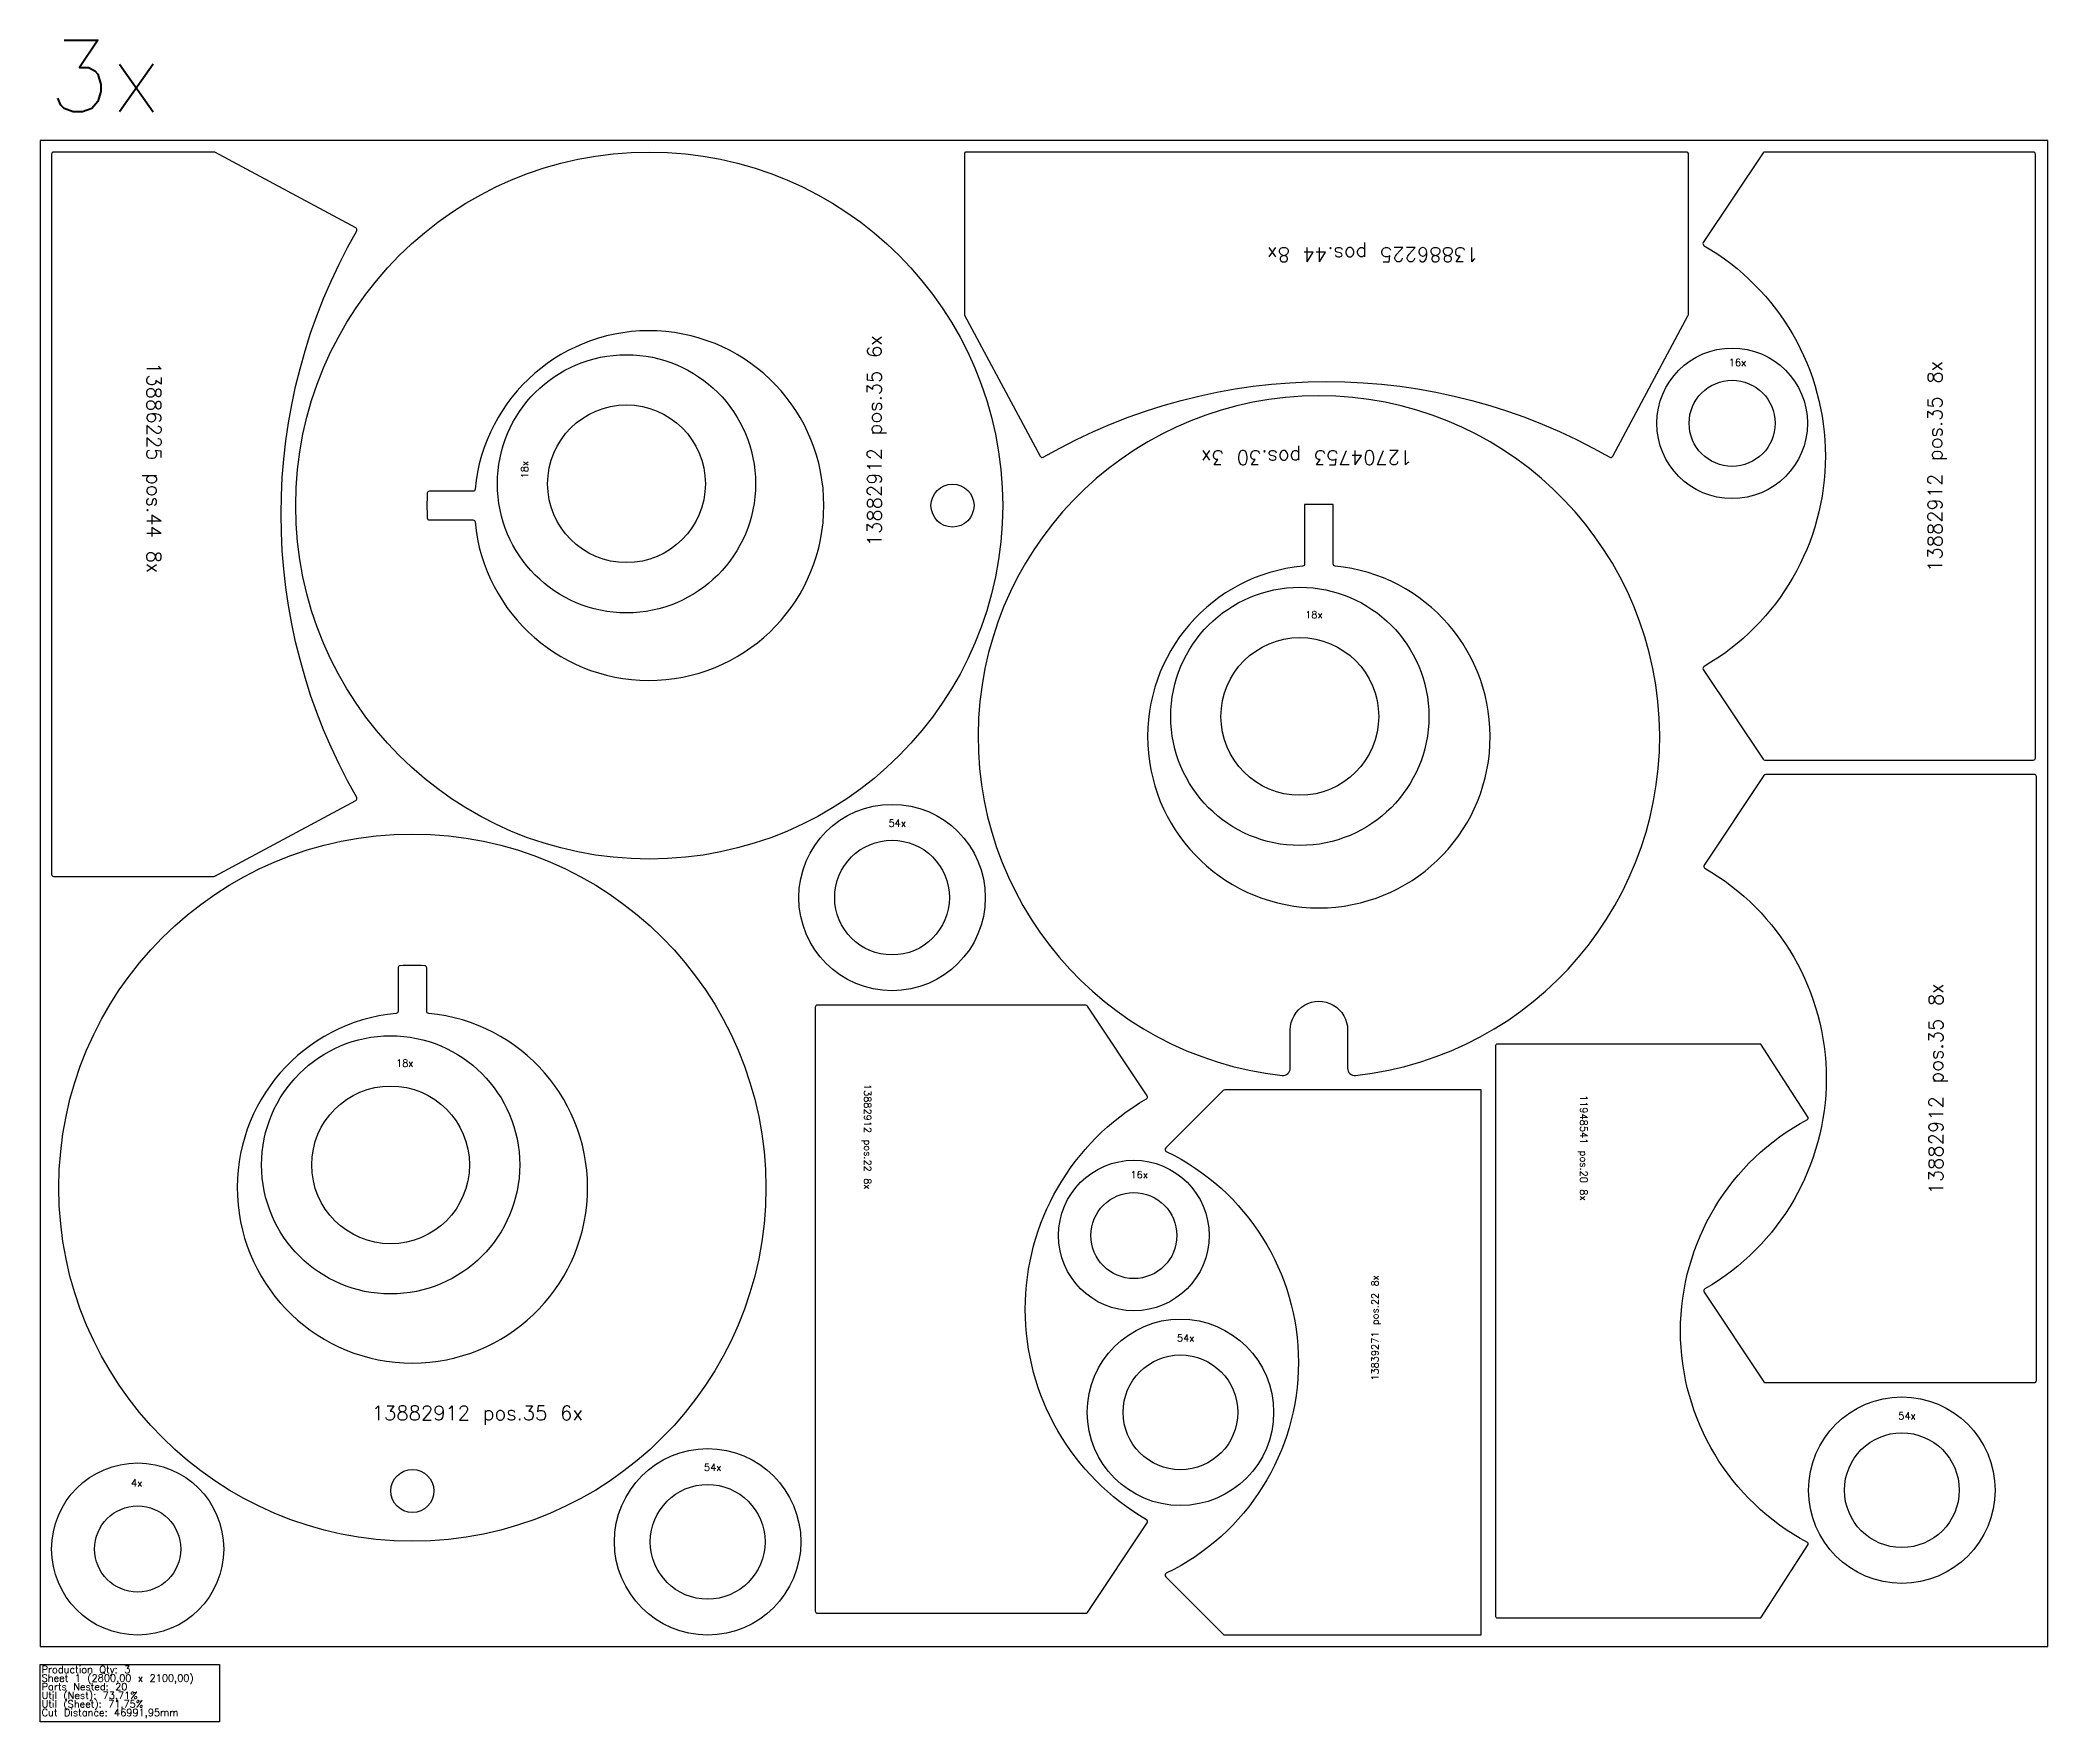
# Model space of a CAD drawing. Header units: millimetres. Extents: x 0 to 17500, y -105 to 2240.
# Drawn here: x 0 to 2800, y -105 to 2240 of the extents above; entities that cross this region are included whole.
import ezdxf

# ---------------------------------------------------------------- set-up
doc = ezdxf.new("R2010")
doc.units = ezdxf.units.MM
for name, color, linetype in [('--NestedParts--', 7, 'Continuous'), ('sheet', 24, 'Continuous'), ('Stats', 7, 'Continuous'), ('Texto', 7, 'Continuous')]:
    doc.layers.add(name, color=color, linetype=linetype)
doc.styles.get("Standard").update_dxf_attribs({"font": 'txt.shx'})

msp = doc.modelspace()

# ---------------------------------------------------------------- texts
at = {"insert": (11.9, 2240), "char_height": 100, "attachment_point": 1}
msp.add_mtext_dynamic_manual_height_columns('3x', width=785.523, gutter_width=1, heights=[0], dxfattribs=at)
at = {"layer": 'Stats', "color": 60}
for s, p in [('Production Qty: 3', (2, -37)), ('Sheet 1 (2800,00 x 2100,00)', (2, -49)), ('Parts Nested: 20', (2, -61)), ('Util (Nest): 73,71%', (2, -73)), ('Util (Sheet): 71,75%', (2, -85)), ('Cut Distance: 46991,95mm', (2, -97))]:
    msp.add_text(s, height=10, dxfattribs=at).set_placement(p)
at = {"layer": 'Texto', "color": 3, "attachment_point": 1}
for s, insert, char_height, width, rotation in [('13886225 pos.44 8x', (2005.9, 1931.1), 20, 464.106, 180), ('13882912 pos.35 6x', (1153.6, 1534.2), 20, 464.106, 90), ('13886225 pos.44 8x', (168.9, 1791), 20, 464.106, 270), ('13882912 pos.35 8x', (2632.6, 1498.4), 20, 464.106, 90), ('18x ', (670.8, 1628.9), 10, 20.786, 90), ('12704753 pos.30 3x', (1913.8, 1647.6), 20, 431.076, 180), ('13882912 pos.35 8x', (2633.8, 630.4), 20, 464.106, 90), ('13882912 pos.22 8x', (1159, 784.5), 10, 464.106, 270), ('11948541 pos.20 8x', (2157.8, 769), 10, 310.187, 270), ('\\A1;13839271 pos.22 8x', (1856.6, 370.7), 10, 335.575, 90)]:
    msp.add_mtext(s, dxfattribs=dict(at, insert=insert, char_height=char_height, width=width, rotation=rotation))
for s, insert, char_height, width in [('16x ', (2355, 1795.5), 10, 20.786), ('18x ', (1764.3, 1443.9), 10, 20.786), ('54x ', (1183.1, 1153.2), 10, 20.786), ('18x ', (496.3, 818.5), 10, 20.786), ('16x ', (1520.6, 662.9), 10, 20.786), ('54x ', (1585.4, 435.3), 10, 20.786), ('13882912 pos.35 6x', (462.4, 335.7), 20, 464.106), ('54x ', (2591.5, 326.7), 10, 20.786), ('54x ', (925.9, 254.8), 10, 20.786), ('4x ', (126.8, 233.2), 10, 20.786)]:
    msp.add_mtext(s, dxfattribs=dict(at, insert=insert, char_height=char_height, width=width))

# ---------------------------------------------------------------- linework, layer by layer
at = {"layer": '--NestedParts--', "color": 7}
for points in [[(242.2, 2084), (19, 2084, 0.414214), (16, 2081), (16, 1077, 0.414214), (19, 1074), (242.2, 1074, 0.123622), (243.7, 1074.4), (440.3, 1179.7, 0.422916), (441.5, 1183.9, -0.266884), (441.5, 1974.1, 0.422916), (440.3, 1978.3), (243.7, 2083.6, 0.123622)], [(2298.9, 1857.8), (2298.9, 2081, 0.414214), (2295.9, 2084), (1291.9, 2084, 0.414214), (1288.9, 2081), (1288.9, 1857.8, 0.123622), (1289.3, 1856.3), (1394.7, 1659.7, 0.422916), (1398.8, 1658.5, -0.266884), (2189.1, 1658.5, 0.422916), (2193.2, 1659.7), (2298.6, 1856.3, 0.123622)], [(2319.5, 1362.3), (2402.8, 1237.3, 0.250765), (2405.3, 1236), (2779.7, 1236, 0.414214), (2782.7, 1239), (2782.7, 2081, 0.414214), (2779.7, 2084), (2405.3, 2084, 0.250765), (2402.8, 2082.7), (2319.5, 1957.7, 0.432921), (2320.5, 1953.4, -0.576712), (2320.5, 1366.6, 0.432921)], [(603.5, 1611), (542.9, 1611, 0.398078), (539.9, 1608.2, 0.027709), (539.9, 1573.8, 0.398078), (542.9, 1571), (603.5, 1571, -0.387157), (606.5, 1568.3, 21.431601), (606.5, 1613.7, -0.387157)], [(1732.3, 796.4, 0.446132), (1743.4, 806.3), (1743.4, 859.7, -1.000001), (1823.4, 859.7), (1823.4, 806.3, 0.446132), (1834.5, 796.4, 18.54608)], [(1803.4, 1509.6), (1803.4, 1592.7), (1763.4, 1592.7), (1763.4, 1509.6, -0.386601), (1760.7, 1506.6, 20.99585), (1806.1, 1506.6, -0.386601)], [(2320.7, 494.3), (2404.1, 369.3, 0.250765), (2406.6, 368), (2781, 368, 0.414214), (2784, 371), (2784, 1213, 0.414214), (2781, 1216), (2406.6, 1216, 0.250765), (2404.1, 1214.7), (2320.7, 1089.7, 0.432921), (2321.7, 1085.4, -0.576712), (2321.7, 498.6, 0.432921)], [(539.1, 885.8), (539.1, 946.4, 0.398078), (536.3, 949.4, 0.027709), (502, 949.4, 0.398078), (499.1, 946.4), (499.1, 885.8, -0.387157), (496.4, 882.9, 21.431601), (541.9, 882.9, -0.387157)], [(1083.9, 894.4, 0.414214), (1080.9, 891.4), (1080.9, 49.4, 0.414214), (1083.9, 46.4), (1458.3, 46.4, 0.250765), (1460.8, 47.7), (1544.1, 172.7, 0.432921), (1543.1, 176.9, -0.576712), (1543.1, 763.8, 0.432921), (1544.1, 768), (1460.8, 893, 0.250765), (1458.3, 894.4)], [(2399.8, 840.1), (2031.8, 840.1, 0.414214), (2029.8, 838.1), (2029.8, 42.1, 0.414214), (2031.8, 40.1), (2399.8, 40.1), (2465.6, 142.4, 0.438615), (2464.8, 145.2, -0.600588), (2464.8, 734.9, 0.438615), (2465.6, 737.8)], [(1569.8, 695.3, 0.51562), (1570.6, 690.4, -0.626159), (1570.6, 102.1, 0.51562), (1569.8, 97.3), (1649.9, 17.2, 0.198912), (1652, 16.3), (2009.8, 16.3), (2009.8, 776.3), (1652, 776.3, 0.198912), (1649.9, 775.4)]]:
    msp.add_lwpolyline(points, format="xyb", close=True, dxfattribs=at)
for centre, radius in [((849.4, 1591), 493), ((817.7, 1621.4), 180), ((2359.7, 1705.7), 105), ((2359.7, 1705.7), 60), ((817.7, 1621.4), 110), ((1272.4, 1591), 30), ((1756.8, 1297), 180), ((1756.8, 1297), 110), ((1188.1, 1044.4), 130), ((519.1, 639.9), 493), ((1188.1, 1044.4), 80), ((488.8, 671.6), 180), ((488.8, 671.6), 110), ((1525.3, 573.1), 105), ((1525.3, 573.1), 60), ((1590.3, 326.6), 130), ((1590.3, 326.6), 80), ((2596.4, 218), 130), ((2596.4, 218), 80), ((136, 136), 120), ((930.9, 146), 130), ((519.1, 216.9), 30), ((930.9, 146), 80), ((136, 136), 60)]:
    msp.add_circle(centre, radius, dxfattribs=at)
at = {"layer": 'sheet', "color": 7}
msp.add_lwpolyline([(0, 0), (2800, 0), (2800, 2100), (0, 2100)], close=True, dxfattribs=at)
at = {"layer": 'Stats', "color": 151}
msp.add_lwpolyline([(0, -25), (250, -25), (250, -105), (0, -105), (0, -25)], close=True, dxfattribs=at)

msp.set_redraw_order([(e.dxf.handle, doc.entitydb.next_handle()) for e in msp.query("TEXT MTEXT ATTDEF DIMENSION ARC_DIMENSION")])  # texts and dimensions are drawn at this point

doc.saveas('drawing.dxf')
